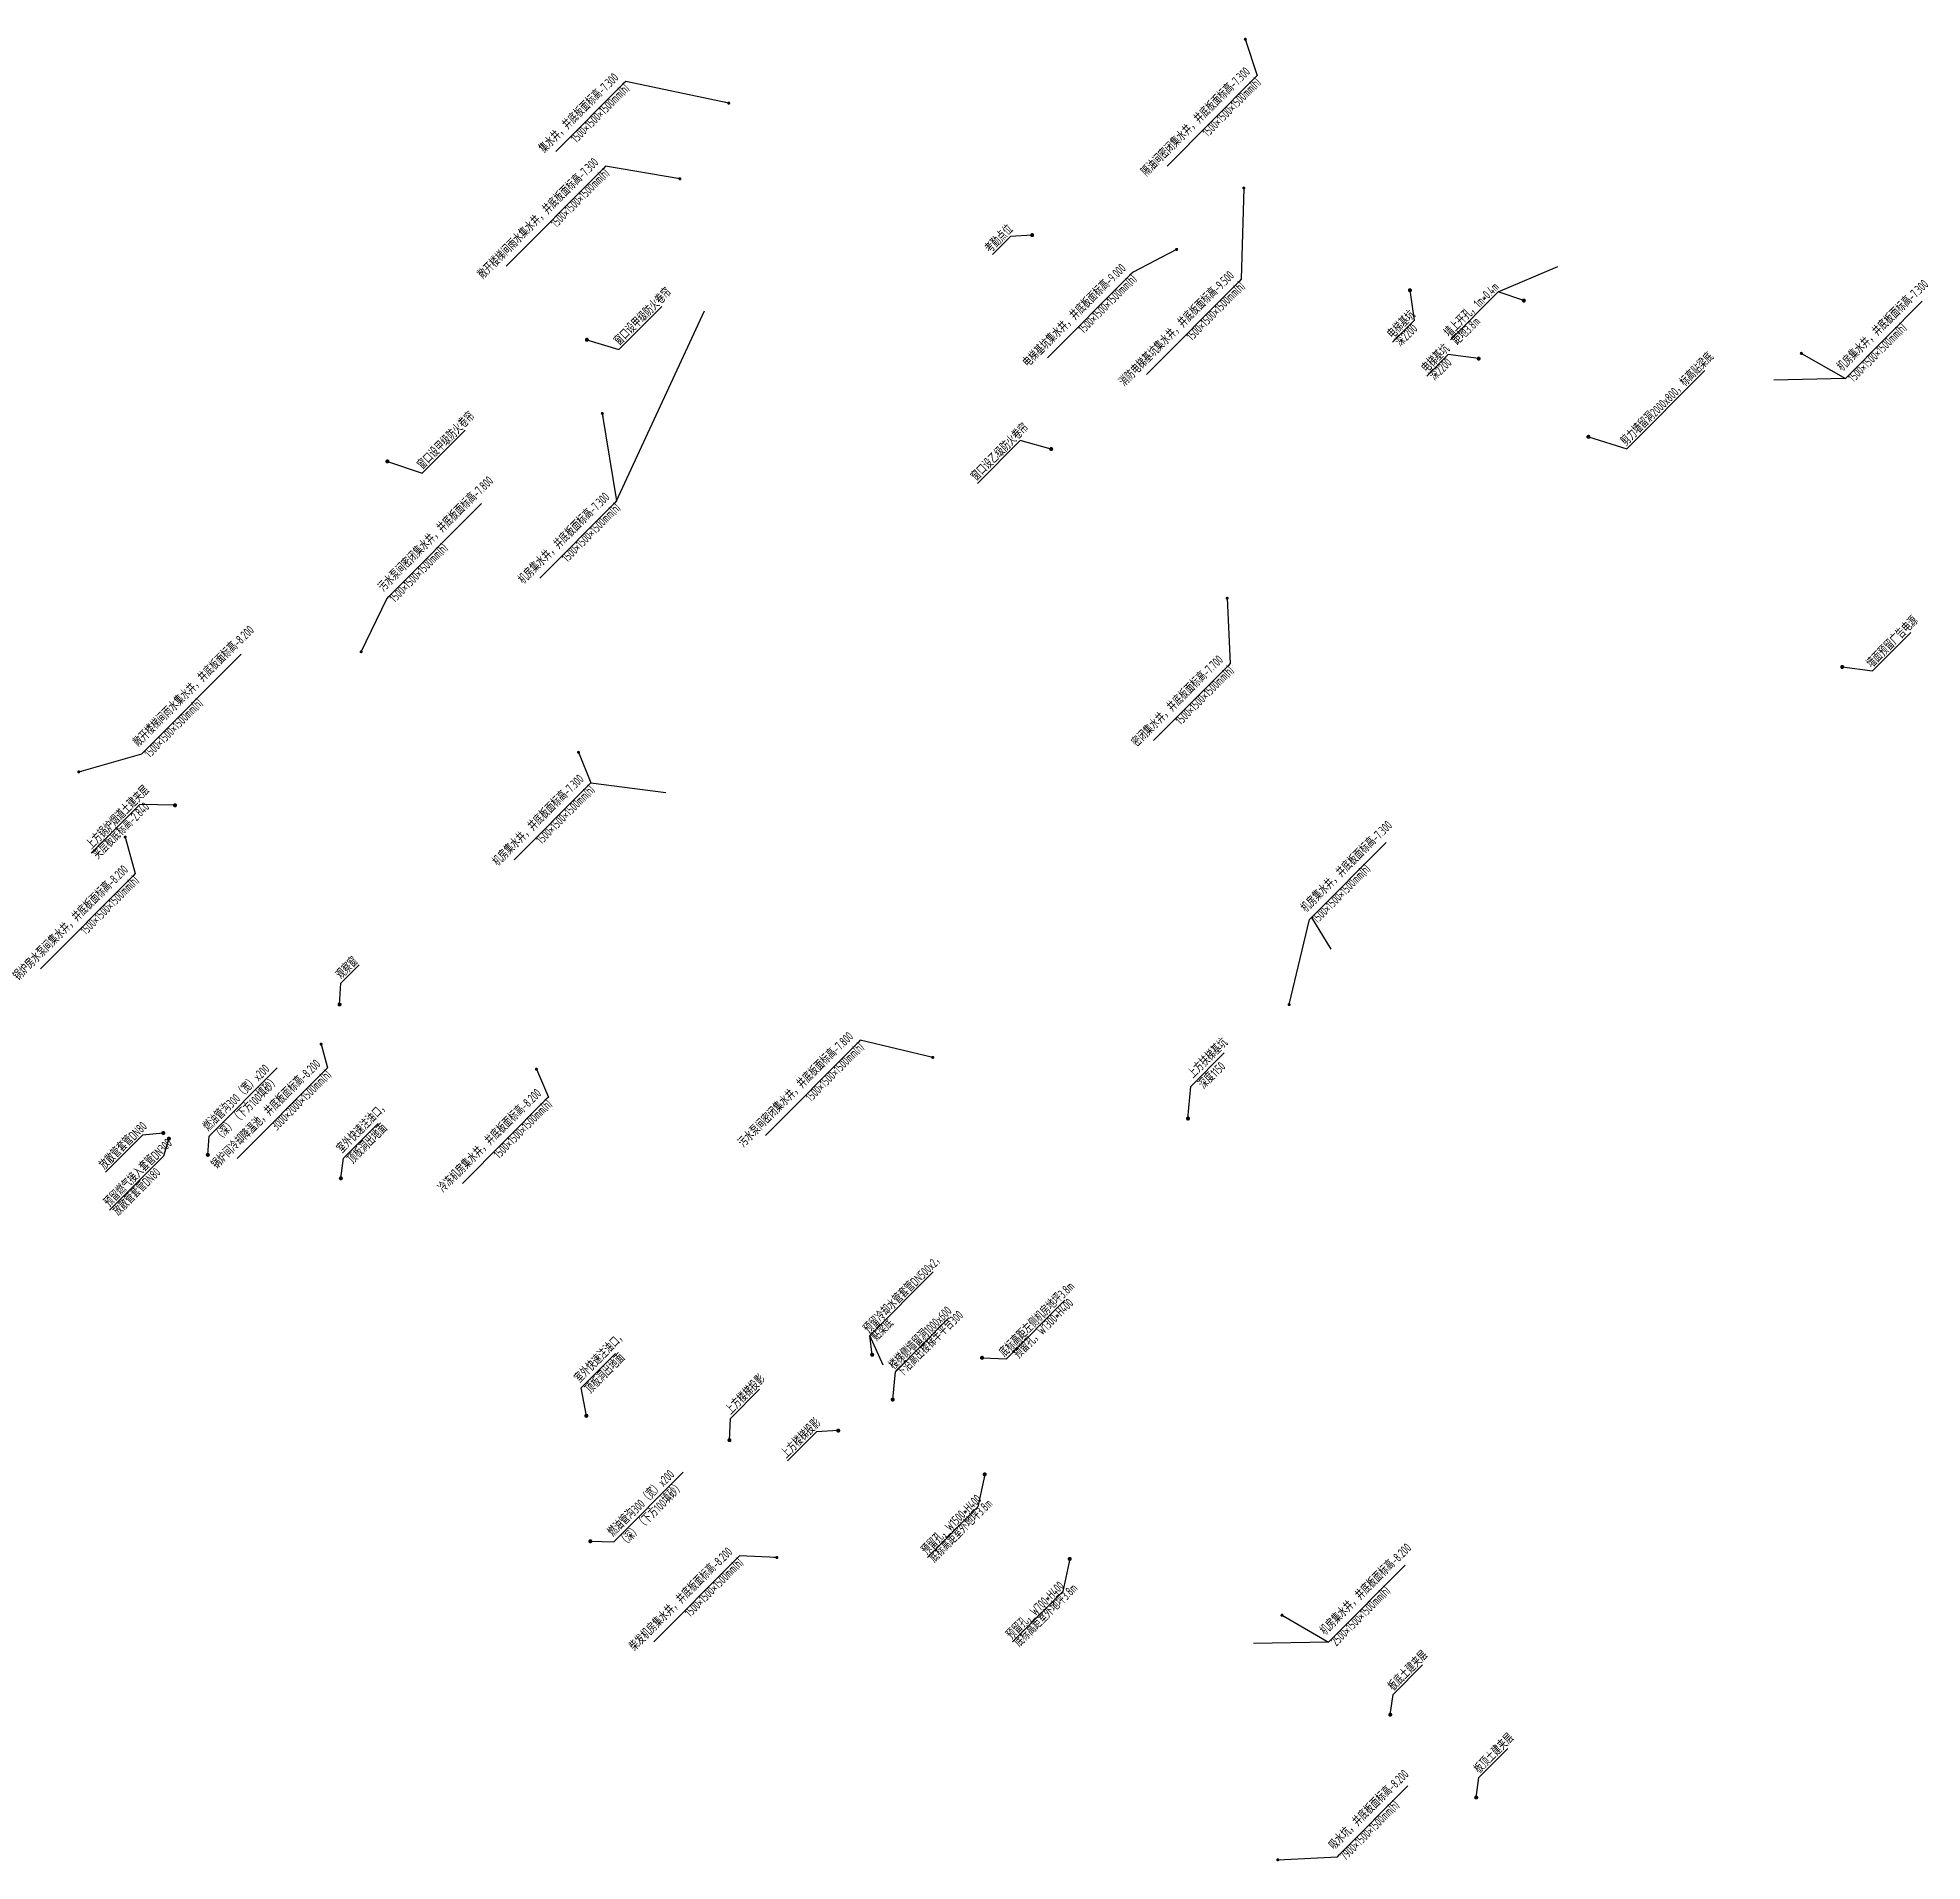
# Model space of a CAD drawing. Extents: x 517373861 to 518926964, y 3499235083 to 3500016639.
# Drawn here: x 518781891 to 518874689, y 3499810840 to 3499900652 of the extents above; entities that cross this region are included whole.
import ezdxf

# ---------------------------------------------------------------- set-up
doc = ezdxf.new("R2010")
doc.units = 0
doc.header["$LTSCALE"] = 1000
doc.header["$MEASUREMENT"] = 0
doc.layers.get('0').update_dxf_attribs({"linetype": 'CONTINUOUS'})
doc.layers.add('$4$AD-INDX', color=43, linetype='CONTINUOUS')
doc.layers.add('AD-INDX', color=43, linetype='CONTINUOUS')
doc.styles.add('$17$TH-STYLE3', font='tssdeng.shx', dxfattribs={"width": 0.7, "bigfont": 'tssdchn.shx'})
doc.styles.add('$18$TH-STYLE3', font='tssdeng.shx', dxfattribs={"width": 0.7, "bigfont": 'tssdchn.shx'})
doc.styles.add('$21$TH-STYLE3', font='tssdeng.shx', dxfattribs={"width": 0.7, "bigfont": 'tssdchn.shx'})
doc.styles.add('TH-STYLE3', font='tssdeng.shx', dxfattribs={"width": 0.7, "bigfont": 'tssdchn.shx'})
doc.dimstyles.new('$0$TH-DIM100-FINAL', dxfattribs={"dimscale": 100, "dimtxt": 3, "dimasz": 2, "dimexe": 1, "dimexo": 1, "dimgap": 1, "dimtad": 1, "dimdec": 0, "dimdsep": 46, "dimtxsty": '$17$TH-STYLE3', "dimblk1": '$16$_ArchTick', "dimblk2": '$16$_ArchTick', "dimsah": 1, "dimcen": -1, "dimdle": 1, "dimclrd": 256, "dimclre": 256, "dimclrt": 256, "dimadec": 0, "dimazin": 0, "dimtfac": 1, "dimtdec": 0, "dimtix": 1, "dimtmove": 2, "dimatfit": 0, "dimldrblk": '$1$_DOT', "dimfxl": 0, "dimtolj": 1, "dimtzin": 0, "dimlwd": -1, "dimlwe": -1, "dimarcsym": 0})
doc.dimstyles.new('$1$TH-DIM100-FINAL', dxfattribs={"dimscale": 100, "dimtxt": 3, "dimasz": 2, "dimexe": 1, "dimexo": 1, "dimgap": 1, "dimtad": 1, "dimdec": 0, "dimdsep": 46, "dimtxsty": '$18$TH-STYLE3', "dimblk1": '$17$_ArchTick', "dimblk2": '$17$_ArchTick', "dimsah": 1, "dimcen": -1, "dimdle": 1, "dimclrd": 256, "dimclre": 256, "dimclrt": 256, "dimadec": 0, "dimazin": 0, "dimtfac": 1, "dimtdec": 0, "dimtix": 1, "dimtmove": 2, "dimatfit": 0, "dimldrblk": '$2$_DOT', "dimfxl": 0, "dimtolj": 1, "dimtzin": 0, "dimlwd": -1, "dimlwe": -1, "dimarcsym": 0})
doc.dimstyles.new('$2$TH-DIM150', dxfattribs={"dimscale": 150, "dimtxt": 2.5, "dimasz": 1, "dimexe": 1, "dimexo": 1, "dimgap": 0.8, "dimtad": 1, "dimdec": 0, "dimdsep": 46, "dimtxsty": '$21$TH-STYLE3', "dimblk1": '$20$_ArchTick', "dimblk2": '$20$_ArchTick', "dimsah": 1, "dimcen": -1, "dimclrd": 256, "dimclre": 256, "dimclrt": 256, "dimazin": 0, "dimtfac": 1, "dimtdec": 0, "dimtix": 1, "dimtmove": 2, "dimatfit": 0, "dimldrblk": '$20$_ArchTick', "dimfxl": 0, "dimtolj": 1, "dimtzin": 0, "dimlwd": -1, "dimlwe": -1, "dimarcsym": 0})
doc.dimstyles.new('TH-DIM100-FINAL', dxfattribs={"dimscale": 100, "dimtxt": 3, "dimasz": 2, "dimexe": 1, "dimexo": 1, "dimgap": 1, "dimtad": 1, "dimdec": 0, "dimdsep": 46, "dimtxsty": 'TH-STYLE3', "dimblk1": 'ARCHTICK', "dimblk2": 'ARCHTICK', "dimsah": 1, "dimcen": -1, "dimdle": 1, "dimclrd": 256, "dimclre": 256, "dimclrt": 256, "dimadec": 0, "dimazin": 0, "dimtfac": 1, "dimtdec": 0, "dimtix": 1, "dimtmove": 2, "dimatfit": 0, "dimldrblk": 'DOT', "dimfxl": 0, "dimtolj": 1, "dimtzin": 0, "dimlwd": -1, "dimlwe": -1, "dimarcsym": 0})
doc.dimstyles.new('TH-DIM150', dxfattribs={"dimscale": 150, "dimtxt": 2.5, "dimasz": 1, "dimexe": 1, "dimexo": 1, "dimgap": 0.8, "dimtad": 1, "dimdec": 0, "dimdsep": 46, "dimtxsty": 'TH-STYLE3', "dimblk1": 'ARCHTICK', "dimblk2": 'ARCHTICK', "dimsah": 1, "dimcen": -1, "dimclrd": 256, "dimclre": 256, "dimclrt": 256, "dimazin": 0, "dimtfac": 1, "dimtdec": 0, "dimtix": 1, "dimtmove": 2, "dimatfit": 0, "dimldrblk": 'ARCHTICK', "dimfxl": 0, "dimtolj": 1, "dimtzin": 0, "dimlwd": -1, "dimlwe": -1, "dimarcsym": 0})

msp = doc.modelspace()

# ---------------------------------------------------------------- texts
at = {"layer": '$4$AD-INDX', "insert": (518839980, 3499870282), "char_height": 450, "attachment_point": 3, "rotation": 45.15632, "style": '$21$TH-STYLE3'}
msp.add_mtext('\\A1;密闭集水井，井底板面标高-7.700\\P1500×1500×1500mm(h)', dxfattribs=at)
at = {"layer": 'AD-INDX', "width": 0.7}
for s, rotation, style, p in [('考勤点位', 45.1573, 'TH-STYLE3', (518828811, 3499890004)), ('窗口设甲级防火卷帘', 45.1573, 'TH-STYLE3', (518810544, 3499885449, 0)), ('墙上开孔，1m*0.4m', 45.1573, '$18$TH-STYLE3', (518851426, 3499885861, 0)), ('电梯基坑', 45.1573, 'TH-STYLE3', (518848617, 3499885789, 0)), ('距地3.8m', 45.1573, '$18$TH-STYLE3', (518851815, 3499885475, 0)), ('深2200', 45.1573, 'TH-STYLE3', (518849005, 3499885403, 0)), ('电梯基坑', 45.1573, 'TH-STYLE3', (518850303, 3499884112, 0)), ('深2200', 45.1573, 'TH-STYLE3', (518850691, 3499883726, 0)), ('剪力墙留洞2000x800，标高贴梁底 ', 45.1573, 'TH-STYLE3', (518860117, 3499880509, 0)), ('窗口设甲级防火卷帘', 45.1573, 'TH-STYLE3', (518800858, 3499879349, 0)), ('窗口设乙级防火卷帘', 45.15729, 'TH-STYLE3', (518828122, 3499878778, 0)), ('墙面预留广告电源', 45.1573, 'TH-STYLE3', (518872219, 3499869567, 0)), ('上方锅炉烟道土建夹层', 45.15729, 'TH-STYLE3', (518784553, 3499860634)), ('夹层板底标高-2.840', 45.15729, 'TH-STYLE3', (518784879, 3499860159)), ('观察窗', 45.1573, 'TH-STYLE3', (518796852, 3499854241, 0)), ('上方扶梯基坑', 45.1573, 'TH-STYLE3', (518838803, 3499849361, 0)), ('深度1150', 45.1573, 'TH-STYLE3', (518839327, 3499848840, 0)), ('放散管套管DN80', 45.1573, 'TH-STYLE3', (518785200, 3499844866, 0)), ('预留燃气接入套管DN300', 45.1573, 'TH-STYLE3', (518785432, 3499843027, 0)), ('放散管套管DN80', 45.1573, 'TH-STYLE3', (518785868, 3499842593, 0)), ('预留冷却水管套管DN500x2，', 45.1573, 'TH-STYLE3', (518822825, 3499836806, 0)), ('底标高距左侧机房地坪3.8m', 45.1573, '$17$TH-STYLE3', (518829516, 3499835633, 0)), ('贴梁底 ', 45.1573, 'TH-STYLE3', (518823214, 3499836420, 0)), ('楼梯侧墙留洞1000x600 ', 45.1573, 'TH-STYLE3', (518824075, 3499835023, 0)), ('预留孔，W1300*H400', 45.1573, '$17$TH-STYLE3', (518830212, 3499835556, 0)), ('下沿高出楼梯半平台300 ', 45.1573, 'TH-STYLE3', (518824463, 3499834637, 0)), ('上方楼梯投影', 45.1573, 'TH-STYLE3', (518816031, 3499832803, 0)), ('上方楼梯投影', 45.1573, 'TH-STYLE3', (518818770, 3499830640, 0)), ('预留孔，W1500*H400', 45.1573, '$17$TH-STYLE3', (518825675, 3499825900, 0)), ('底标高距室外地坪3.8m', 45.1573, '$17$TH-STYLE3', (518826063, 3499825514, 0)), ('预留孔，W700*H400', 45.1573, '$17$TH-STYLE3', (518829860, 3499821737, 0)), ('底标高距室外地坪3.8m', 45.1573, '$17$TH-STYLE3', (518830249, 3499821351, 0)), ('板底土建夹层', 45.1573, 'TH-STYLE3', (518848656, 3499819196, 0)), ('板顶土建夹层', 45.1573, 'TH-STYLE3', (518852887, 3499815121, 0))]:
    msp.add_text(s, height=450, rotation=rotation, dxfattribs=dict(at, style=style)).set_placement(p)
at = {"layer": 'AD-INDX', "char_height": 450, "style": 'TH-STYLE3'}
for s, insert, attachment_point, rotation in [('\\A1;集水井，井底板面标高-7.300\\P1500×1500×1500mm(h)', (518810214, 3499898953), 3, 45.15632), ('\\A1;隔油间密闭集水井，井底板面标高-7.300\\P1500×1500×1500mm(h)', (518841310, 3499899246), 3, 45.15632), ('\\A1;敞开楼梯间雨水集水井，井底板面标高-7.300\\P1500×1500×1500mm(h)', (518809225, 3499894778), 3, 45.15632), ('\\A1;电梯基坑集水井，井底板面标高-9.000\\P1500×1500×1500mm(h)', (518835195, 3499889567), 3, 45.15632), ('\\A1;消防电梯基坑集水井，井底板面标高-9.500\\P1500×1500×1500mm(h)', (518840521, 3499889209), 3, 45.15632), ('\\A1;机房集水井，井底板面标高-7.300\\P1500×1500×1500mm(h)', (518870449, 3499884494), 1, 45.15827), ('\\A1;机房集水井，井底板面标高-7.300\\P1500×1500×1500mm(h)', (518809769, 3499878298), 3, 45.15632), ('\\A1;污水泵间密闭集水井，井底板面标高-7.800\\P1500×1500×1500mm(h)', (518798618, 3499873646), 1, 45.15827), ('\\A1;敞开楼梯间雨水集水井，井底板面标高-8.200\\P1500×1500×1500mm(h)', (518786554, 3499866003), 1, 45.15827), ('\\A1;机房集水井，井底板面标高-7.300\\P1500×1500×1500mm(h)', (518808504, 3499864411), 3, 45.15632), ('\\A1;机房集水井，井底板面标高-7.300\\P1500×1500×1500mm(h)', (518844046, 3499857845), 1, 45.15827), ('\\A1;锅炉房水泵间集水井，井底板面标高-8.200\\P1500×1500×1500mm(h)', (518786064, 3499859945), 3, 45.15632), ('\\A1;污水泵间密闭集水井，井底板面标高-7.800\\P1500×1500×1500mm(h)', (518821767, 3499851735), 3, 45.15632), ('\\A1;锅炉间冷却降温池，井底板面标高-8.200\\P3000×2000×1500mm(h)', (518795534, 3499850379), 3, 45.15632), ('\\A1;冷冻机房集水井，井底板面标高-8.200\\P1500×1500×1500mm(h)', (518806406, 3499848930), 3, 45.15632), ('\\A1;柴发机房集水井，井底板面标高-8.200\\P1500×1500×1500mm(h)', (518815821, 3499826348), 3, 45.15632), ('\\A1;机房集水井，井底板面标高-8.200\\P2500×1500×1500mm(h)', (518844985, 3499822254), 1, 45.15827), ('\\A1;吸水坑，井底板面标高-8.200\\P7900×1500×1500mm(h)', (518845430, 3499811688), 1, 45.15827)]:
    msp.add_mtext(s, dxfattribs=dict(at, insert=insert, attachment_point=attachment_point, rotation=rotation))
at = {"layer": 'AD-INDX', "char_height": 450, "attachment_point": 1, "rotation": 45.15729, "style": 'TH-STYLE3'}
for s, width, insert in [('燃油管沟300（宽）x200（深）（下方100填砂）', 5295.83, (518789989, 3499847075)), ('室外快速注油口，\\P顶板洞出地面', 6436.8, (518796573, 3499845992)), ('室外快速注油口，\\P顶板洞出地面', 6436.8, (518808274, 3499834681)), ('燃油管沟300（宽）x200（深）（下方100填砂）', 5295.83, (518809919, 3499827105))]:
    msp.add_mtext_dynamic_manual_height_columns(s, width=width, gutter_width=32731, heights=[0], dxfattribs=dict(at, insert=insert))

# ---------------------------------------------------------------- blocks, each defined once
blk = doc.blocks.new('_ArchTick')
at = {"color": 0, "linetype": 'ByBlock', "const_width": 0.15}
blk.add_lwpolyline([(-0.5, -0.5), (0.5, 0.5)], dxfattribs=at)
blk = doc.blocks.new('_DOT')
at = {"color": 0, "linetype": 'ByBlock', "const_width": 0.5}
blk.add_lwpolyline([(-0.25, 0, 1), (0.25, 0, 1)], format="xyb", close=True, dxfattribs=at)
blk = doc.blocks.new('$1$_DOT')
at = {"color": 0, "linetype": 'ByBlock', "const_width": 0.5}
blk.add_lwpolyline([(-0.25, 0, 1), (0.25, 0, 1)], format="xyb", close=True, dxfattribs=at)
blk = doc.blocks.new('$16$_ArchTick')
at = {"color": 0, "linetype": 'ByBlock', "const_width": 0.15}
blk.add_lwpolyline([(-0.5, -0.5), (0.5, 0.5)], dxfattribs=at)
blk = doc.blocks.new('$17$_ArchTick')
at = {"color": 0, "linetype": 'ByBlock', "const_width": 0.15}
blk.add_lwpolyline([(-0.5, -0.5), (0.5, 0.5)], dxfattribs=at)
blk = doc.blocks.new('$2$_DOT')
at = {"color": 0, "linetype": 'ByBlock', "const_width": 0.5}
blk.add_lwpolyline([(-0.25, 0, 1), (0.25, 0, 1)], format="xyb", close=True, dxfattribs=at)
blk = doc.blocks.new('$20$_ArchTick')
at = {"color": 0, "linetype": 'ByBlock', "const_width": 0.15}
blk.add_lwpolyline([(-0.5, -0.5), (0.5, 0.5)], dxfattribs=at)
blk = doc.blocks.new('$3$_DOT')
at = {"color": 0, "linetype": 'ByBlock', "const_width": 0.5}
blk.add_lwpolyline([(-0.25, 0, 1), (0.25, 0, 1)], format="xyb", close=True, dxfattribs=at)

# ---------------------------------------------------------------- linework, layer by layer
at = {"layer": 'AD-INDX', "elevation": 0}
msp.add_lwpolyline([(518853803, 3499888130), (518856741, 3499889389)], dxfattribs=at)
at = {"layer": 'AD-INDX'}
for points in [[(518810398, 3499877841), (518814722, 3499887201)], [(518870909, 3499883868), (518867379, 3499883777)], [(518809133, 3499863955), (518812816, 3499863483)], [(518844612, 3499857325), (518845561, 3499855768)], [(518823514, 3499835275), (518822873, 3499836733)], [(518845445, 3499821627), (518841759, 3499821572)]]:
    msp.add_lwpolyline(points, dxfattribs=at)

msp.set_redraw_order([(e.dxf.handle, doc.entitydb.next_handle()) for e in msp.query("TEXT MTEXT ATTDEF DIMENSION ARC_DIMENSION")])  # texts and dimensions are drawn at this point

# ---------------------------------------------------------------- leaders
at = {"layer": '$4$AD-INDX', "annotation_type": 0, "has_hookline": 1, "hookline_direction": 1, "text_width": 5075, "horizontal_direction": (0.705175, 0.709033, 0)}
msp.add_leader([(518840463, 3499873045), (518840609, 3499869826), (518840503, 3499869719)], dimstyle='$2$TH-DIM150', override={"dimldrblk": '$3$_DOT'}, dxfattribs=at)
at = {"layer": 'AD-INDX', "annotation_type": 0, "has_hookline": 1}
for points, hookline_direction, text_width, horizontal_direction in [([(518841354, 3499900577), (518841939, 3499898789), (518841834, 3499898683)], 1, 6018, (0.705175, 0.709033, 0)), ([(518815917, 3499897429), (518810843, 3499898497), (518810737, 3499898391)], 1, 4604, (0.705175, 0.709033, 0)), ([(518813514, 3499893704), (518809854, 3499894322), (518809748, 3499894216)], 1, 6663, (0.705175, 0.709033, 0)), ([(518841281, 3499893248), (518841150, 3499888753), (518841044, 3499888647)], 1, 6333, (0.705175, 0.709033, 0)), ([(518837972, 3499890224), (518835824, 3499889111), (518835719, 3499889005)], 1, 5698, (0.705175, 0.709033, 0)), ([(518868732, 3499885106), (518870909, 3499883868), (518871014, 3499883974)], 0, 5090, (0.705151, 0.709057, 0)), ([(518809693, 3499882144), (518810398, 3499877841), (518810292, 3499877735)], 1, 5090, (0.705175, 0.709033, 0)), ([(518797817, 3499870408), (518799078, 3499873019), (518799184, 3499873126)], 0, 6340, (0.705151, 0.709057, 0)), ([(518783912, 3499864494), (518787014, 3499865377), (518787119, 3499865483)], 0, 6663, (0.705151, 0.709057, 0)), ([(518808519, 3499865457), (518809133, 3499863955), (518809027, 3499863848)], 1, 5090, (0.705175, 0.709033, 0)), ([(518786198, 3499861283), (518786693, 3499859488), (518786587, 3499859382)], 1, 6353, (0.705175, 0.709033, 0)), ([(518843511, 3499853032), (518844506, 3499857219), (518844612, 3499857325)], 0, 5090, (0.705151, 0.709057, 0)), ([(518825966, 3499850430), (518822396, 3499851279), (518822291, 3499851173)], 1, 6340, (0.705175, 0.709033, 0)), ([(518795845, 3499851085), (518796163, 3499849922), (518796057, 3499849816)], 1, 6038, (0.705175, 0.709033, 0)), ([(518806448, 3499849850), (518807035, 3499848474), (518806929, 3499848367)], 1, 5720, (0.705175, 0.709033, 0)), ([(518818290, 3499825801), (518816450, 3499825892), (518816344, 3499825786)], 1, 5715, (0.705175, 0.709033, 0)), ([(518843160, 3499822958), (518845445, 3499821627), (518845551, 3499821734)], 0, 5090, (0.705151, 0.709057, 0)), ([(518842951, 3499810915), (518845890, 3499811062), (518845996, 3499811168)], 0, 4652, (0.705151, 0.709057, 0))]:
    msp.add_leader(points, dimstyle='TH-DIM150', override={"dimldrblk": 'DOT'}, dxfattribs=dict(at, hookline_direction=hookline_direction, text_width=text_width, horizontal_direction=horizontal_direction))
at = {"layer": 'AD-INDX'}
for points, dimstyle in [([(518830856, 3499890928, 0), (518829788, 3499890867, 0), (518828899, 3499889973, 0)], 'TH-DIM100-FINAL'), ([(518849459, 3499888213, 0), (518849663, 3499886721, 0), (518848609, 3499885661, 0)], 'TH-DIM100-FINAL'), ([(518855067, 3499887704, 0), (518853803, 3499888130, 0), (518851454, 3499885769, 0)], '$1$TH-DIM100-FINAL'), ([(518808932, 3499885775), (518810514, 3499885298, 0), (518812623, 3499887419, 0)], 'TH-DIM100-FINAL'), ([(518852843, 3499884848, 0), (518851349, 3499885044, 0), (518850295, 3499883984, 0)], 'TH-DIM100-FINAL'), ([(518858247, 3499880996, 0), (518860136, 3499880407, 0), (518863974, 3499884266, 0)], 'TH-DIM100-FINAL'), ([(518799112, 3499879783, 0), (518800827, 3499879197, 0), (518802937, 3499881318, 0)], 'TH-DIM100-FINAL'), ([(518831795, 3499880393), (518830269, 3499880816, 0), (518828159, 3499878695, 0)], 'TH-DIM100-FINAL'), ([(518870744, 3499869661, 0), (518872238, 3499869466, 0), (518874126, 3499871364, 0)], 'TH-DIM100-FINAL'), ([(518788655, 3499862847, 0), (518786914, 3499862887, 0), (518784528, 3499860489, 0)], 'TH-DIM100-FINAL'), ([(518796755, 3499853039), (518796825, 3499854093, 0), (518797714, 3499854987, 0)], 'TH-DIM100-FINAL'), ([(518838530, 3499847421, 0), (518838674, 3499849003, 0), (518840314, 3499850652, 0)], 'TH-DIM100-FINAL'), ([(518790268, 3499845632, 0), (518790334, 3499846546, 0), (518793687, 3499849917, 0)], 'TH-DIM100-FINAL'), ([(518788075, 3499846705), (518787047, 3499846603, 0), (518785231, 3499844776, 0)], 'TH-DIM100-FINAL'), ([(518796818, 3499844477), (518796956, 3499845464, 0), (518798654, 3499847171, 0)], 'TH-DIM100-FINAL'), ([(518788350, 3499846431), (518788084, 3499845573, 0), (518785433, 3499842907, 0)], 'TH-DIM100-FINAL'), ([(518822980, 3499835786, 0), (518822873, 3499836733, 0), (518825990, 3499839867, 0)], 'TH-DIM100-FINAL'), ([(518828390, 3499835637, 0), (518829587, 3499835584, 0), (518832466, 3499838478, 0)], '$0$TH-DIM100-FINAL'), ([(518823992, 3499833580, 0), (518824122, 3499834950, 0), (518826756, 3499837598, 0)], 'TH-DIM100-FINAL'), ([(518808906, 3499832780), (518808656, 3499834153, 0), (518810349, 3499835855, 0)], 'TH-DIM100-FINAL'), ([(518815952, 3499831583), (518816004, 3499832655, 0), (518817436, 3499834094, 0)], 'TH-DIM100-FINAL'), ([(518821310, 3499832053), (518820239, 3499831996, 0), (518818814, 3499830564, 0)], 'TH-DIM100-FINAL'), ([(518809107, 3499826603, 0), (518810263, 3499826576, 0), (518813666, 3499829998, 0)], 'TH-DIM100-FINAL'), ([(518828520, 3499829897, 0), (518828179, 3499828298, 0), (518825702, 3499825806, 0)], '$0$TH-DIM100-FINAL'), ([(518832706, 3499825735, 0), (518832365, 3499824135, 0), (518829888, 3499821644, 0)], '$0$TH-DIM100-FINAL'), ([(518848490, 3499818062), (518848628, 3499819048, 0), (518850086, 3499820513, 0)], 'TH-DIM100-FINAL'), ([(518852722, 3499813986), (518852860, 3499814972, 0), (518854284, 3499816404, 0)], 'TH-DIM100-FINAL')]:
    msp.add_leader(points, dimstyle=dimstyle, dxfattribs=at)

doc.saveas('drawing.dxf')
